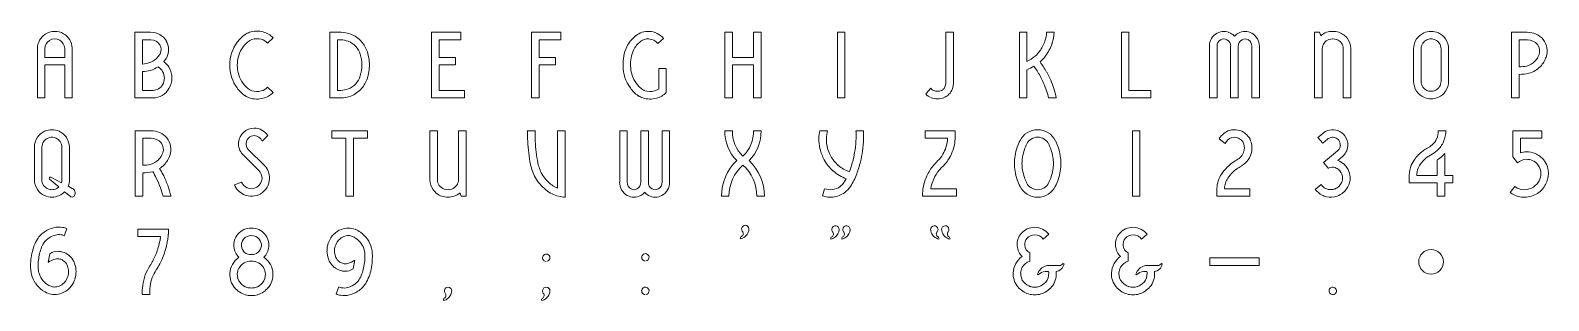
# Model space of a CAD drawing. Header units: inches. Extents: x 0.6 to 23.8, y 139.4 to 143.5.
import ezdxf

# ---------------------------------------------------------------- set-up
doc = ezdxf.new("R2010")
doc.units = ezdxf.units.IN
doc.header["$MEASUREMENT"] = 0
doc.layers.add('99', color=7, linetype='Continuous')

# ---------------------------------------------------------------- blocks, each defined once
blk = doc.blocks.new('VMA')
at = {"color": 7, "linetype": 'Continuous', "lineweight": 5}
for p, q in [((-0.265, 0), (-0.265, 0.758)), ((-0.15, 0.617), (-0.15, 0.754)), ((0.151, 0.754), (0.151, 0.617)), ((0.265, 0.758), (0.265, 0)), ((0.151, 0.617), (-0.15, 0.617)), ((-0.15, 0), (-0.15, 0.502)), ((-0.15, 0.502), (0.151, 0.502)), ((0.151, 0.502), (0.151, 0)), ((-0.265, 0), (-0.15, 0)), ((0.151, 0), (0.265, 0))]:
    blk.add_line(p, q, dxfattribs=at)
for centre, radius, start, end in [((0, 0.749), 0.266, 123.3619, 178.137), ((0, 0.749), 0.266, 59.8179, 123.3777), ((0, 0.749), 0.266, 1.8906, 59.808), ((0, 0.749), 0.15, 123.3353, 178.1697), ((0, 0.75), 0.15, 59.808, 123.4448), ((0, 0.749), 0.151, 1.8143, 59.8173)]:
    blk.add_arc(centre, radius, start, end, dxfattribs=at)
blk = doc.blocks.new('VMB')
at = {"color": 7, "linetype": 'Continuous', "lineweight": 5}
for p, q in [((-0.278, 0), (-0.278, 1)), ((-0.278, 1), (-0.037, 1)), ((-0.035, 0.885), (-0.162, 0.885)), ((-0.162, 0.885), (-0.162, 0.516)), ((-0.162, 0.401), (-0.162, 0.115)), ((0, 0), (-0.278, 0)), ((-0.162, 0.115), (-0.001, 0.115))]:
    blk.add_line(p, q, dxfattribs=at)
for centre, radius, start, end in [((-0.032, 0.725), 0.275, 31.2804, 91.102), ((-0.032, 0.726), 0.16, 31.1755, 91.1616), ((-0.019, 0.738), 0.142, 333.383, 29.4535), ((-0.019, 0.738), 0.256, 332.1159, 30.3199), ((-0.162, 0.823), 0.307, 269.8264, 320.1863), ((-0.161, 0.823), 0.422, 269.8504, 304.0219), ((-0.166, 0.828), 0.314, 320.0568, 330.7762), ((-0.024, 0.304), 0.196, 30.1924, 59.8076), ((-0.166, 0.829), 0.429, 320.0252, 330.7288), ((-0.025, 0.303), 0.313, 30.3233, 53.1137), ((-0.024, 0.303), 0.197, 328.8826, 30.4335), ((-0.025, 0.303), 0.312, 328.9397, 30.3408), ((-0.001, 0.281), 0.166, 270.256, 331.3687), ((-0.001, 0.28), 0.28, 270.2407, 330.4218)]:
    blk.add_arc(centre, radius, start, end, dxfattribs=at)
blk = doc.blocks.new('VMC')
at = {"color": 7, "linetype": 'Continuous', "lineweight": 5}
for p, q in [((0.331, 0.916), (0.248, 0.836)), ((0.248, 0.164), (0.331, 0.084))]:
    blk.add_line(p, q, dxfattribs=at)
for centre, radius, start, end in [((0.161, 0.585), 0.46, 124.1217, 145.0544), ((0.051, 0.756), 0.257, 107.7425, 125.1245), ((0.084, 0.643), 0.375, 75.1286, 107.351), ((0.108, 0.712), 0.302, 42.5424, 76.2383), ((0.254, 0.501), 0.585, 143.5122, 180.1018), ((0.247, 0.504), 0.462, 143.474, 180.5444), ((0.161, 0.585), 0.345, 123.8017, 145.7674), ((0.052, 0.754), 0.144, 108.1016, 125.1489), ((0.084, 0.641), 0.261, 75.0596, 107.2352), ((0.108, 0.712), 0.187, 41.616, 76.6133), ((0.254, 0.499), 0.585, 179.9182, 216.4875), ((0.247, 0.496), 0.462, 179.4919, 216.5021), ((0.159, 0.413), 0.458, 214.8552, 235.9194), ((0.161, 0.415), 0.345, 214.2326, 236.1983), ((0.052, 0.248), 0.261, 235.0697, 252.1956), ((0.049, 0.242), 0.139, 234.7132, 252.2749), ((0.084, 0.358), 0.26, 252.6635, 284.9633), ((0.108, 0.288), 0.187, 283.3867, 318.384), ((0.109, 0.286), 0.3, 283.6527, 317.5681), ((0.084, 0.354), 0.372, 252.5317, 284.9881)]:
    blk.add_arc(centre, radius, start, end, dxfattribs=at)
blk = doc.blocks.new('VMD')
at = {"color": 7, "linetype": 'Continuous', "lineweight": 5}
for p, q in [((-0.301, 0), (-0.301, 1)), ((-0.301, 1), (-0.132, 1)), ((-0.135, 0.885), (-0.186, 0.885)), ((-0.186, 0.885), (-0.186, 0.115)), ((-0.132, 0), (-0.301, 0)), ((-0.186, 0.115), (-0.135, 0.115))]:
    blk.add_line(p, q, dxfattribs=at)
for centre, radius, start, end in [((-0.14, 0.557), 0.443, 69.3923, 88.9292), ((-0.109, 0.618), 0.375, 39.4898, 70.6335), ((-0.141, 0.552), 0.333, 69.1303, 88.8599), ((-0.109, 0.618), 0.26, 39.4956, 70.5944), ((-0.151, 0.564), 0.328, 18.0819, 42.1168), ((-0.149, 0.565), 0.44, 18.0083, 41.521), ((-0.326, 0.505), 0.627, 359.9336, 18.1468), ((-0.347, 0.501), 0.533, 0.4385, 18.0114), ((-0.346, 0.499), 0.532, 341.9711, 0.5621), ((-0.312, 0.491), 0.612, 341.714, 1.1394), ((-0.167, 0.443), 0.345, 319.01, 341.6468), ((-0.149, 0.435), 0.44, 318.4796, 341.991), ((-0.14, 0.443), 0.328, 270.9593, 290.5947), ((-0.141, 0.443), 0.444, 271.0728, 290.6071), ((-0.112, 0.389), 0.268, 289.0467, 320.0202), ((-0.109, 0.382), 0.375, 289.3665, 320.5102)]:
    blk.add_arc(centre, radius, start, end, dxfattribs=at)
blk = doc.blocks.new('VME')
at = {"color": 7, "linetype": 'Continuous', "lineweight": 5}
for p, q in [((-0.25, 0), (-0.25, 1)), ((-0.25, 1), (0.198, 1)), ((0.198, 1), (0.198, 0.885)), ((0.198, 0.885), (-0.135, 0.885)), ((-0.135, 0.885), (-0.135, 0.617)), ((-0.135, 0.617), (0.115, 0.617)), ((0.115, 0.502), (-0.135, 0.502)), ((-0.135, 0.502), (-0.135, 0.115)), ((0.115, 0.617), (0.115, 0.502)), ((0.25, 0), (-0.25, 0)), ((-0.135, 0.115), (0.25, 0.115)), ((0.25, 0.115), (0.25, 0))]:
    blk.add_line(p, q, dxfattribs=at)
blk = doc.blocks.new('VMF')
at = {"color": 7, "linetype": 'Continuous', "lineweight": 5}
for p, q in [((-0.224, 0), (-0.224, 1)), ((-0.224, 1), (0.224, 1)), ((0.224, 1), (0.224, 0.885)), ((0.224, 0.885), (-0.109, 0.885)), ((-0.109, 0.885), (-0.109, 0.617)), ((-0.109, 0.617), (0.141, 0.617)), ((0.141, 0.502), (-0.109, 0.502)), ((-0.109, 0.502), (-0.109, 0)), ((0.141, 0.617), (0.141, 0.502)), ((-0.109, 0), (-0.224, 0))]:
    blk.add_line(p, q, dxfattribs=at)
blk = doc.blocks.new('VMG')
at = {"color": 7, "linetype": 'Continuous', "lineweight": 5}
for p, q in [((0.289, 0.906), (0.201, 0.832)), ((0.215, 0.135), (0.215, 0.45)), ((0.215, 0.45), (0.33, 0.45)), ((0.33, 0.45), (0.33, 0.084))]:
    blk.add_line(p, q, dxfattribs=at)
for centre, radius, start, end in [((0.136, 0.586), 0.452, 126.5363, 155.0259), ((0.055, 0.716), 0.299, 87.0469, 128.8031), ((0.055, 0.709), 0.306, 40.0984, 87.191), ((0.322, 0.511), 0.652, 155.9801, 181.7943), ((0.323, 0.511), 0.538, 156.015, 182.1769), ((0.138, 0.585), 0.339, 125.8444, 154.6915), ((0.055, 0.716), 0.184, 87.0088, 128.8107), ((0.055, 0.709), 0.19, 40.0377, 87.3362), ((0.232, 0.488), 0.561, 179.7222, 216.8634), ((0.232, 0.488), 0.446, 179.7243, 216.7884), ((0.155, 0.409), 0.453, 214.7375, 236.0371), ((0.162, 0.417), 0.348, 214.3654, 236.1269), ((0.051, 0.248), 0.261, 235.0702, 252.1954), ((0.049, 0.243), 0.141, 234.7567, 252.1109), ((0.083, 0.358), 0.261, 252.6815, 284.9469), ((0.105, 0.292), 0.191, 283.7067, 304.91), ((0.109, 0.286), 0.3, 283.6126, 317.5752), ((0.083, 0.354), 0.372, 252.519, 284.9996)]:
    blk.add_arc(centre, radius, start, end, dxfattribs=at)
blk = doc.blocks.new('VMH')
at = {"color": 7, "linetype": 'Continuous', "lineweight": 5}
for p, q in [((-0.276, 0), (-0.276, 1)), ((-0.276, 1), (-0.161, 1)), ((-0.161, 1), (-0.161, 0.617)), ((0.161, 0.617), (0.161, 1)), ((0.161, 1), (0.276, 1)), ((0.276, 1), (0.276, 0)), ((-0.161, 0.617), (0.161, 0.617)), ((0.161, 0.502), (-0.161, 0.502)), ((-0.161, 0.502), (-0.161, 0)), ((0.161, 0), (0.161, 0.502)), ((-0.161, 0), (-0.276, 0)), ((0.276, 0), (0.161, 0))]:
    blk.add_line(p, q, dxfattribs=at)
blk = doc.blocks.new('VMI')
at = {"color": 7, "linetype": 'Continuous', "lineweight": 5}
for p, q in [((-0.057, 0), (-0.057, 1)), ((-0.057, 1), (0.057, 1)), ((0.057, 1), (0.057, 0)), ((0.057, 0), (-0.057, 0))]:
    blk.add_line(p, q, dxfattribs=at)
blk = doc.blocks.new('VMJ')
at = {"color": 7, "linetype": 'Continuous', "lineweight": 5}
for p, q in [((0.096, 0.218), (0.096, 1)), ((0.096, 1), (0.211, 1)), ((0.211, 1), (0.211, 0.214)), ((-0.211, 0.061), (-0.131, 0.147))]:
    blk.add_line(p, q, dxfattribs=at)
for centre, radius, start, end in [((-0.06, 0.187), 0.196, 219.8079, 249.2358), ((-0.061, 0.186), 0.0805, 209.0698, 249.2804), ((-0.031, 0.264), 0.279, 249.1972, 290.8028), ((-0.031, 0.264), 0.164, 249.0771, 290.3263), ((-0.008, 0.194), 0.0906, 291.9663, 310.3666), ((-0.03, 0.222), 0.126, 310.0424, 358.2198), ((-0.006, 0.191), 0.201, 291.5826, 310.5224), ((-0.031, 0.222), 0.242, 310.1654, 358.0099)]:
    blk.add_arc(centre, radius, start, end, dxfattribs=at)
blk = doc.blocks.new('VMK')
at = {"color": 7, "linetype": 'Continuous', "lineweight": 5}
for p, q in [((-0.282, 0), (-0.282, 1)), ((-0.282, 1), (-0.166, 1)), ((-0.166, 1), (-0.166, 0.555)), ((0.134, 1), (0.25, 1)), ((-0.166, 0.43), (-0.166, 0)), ((-0.166, 0), (-0.282, 0)), ((0.282, 0), (0.164, 0))]:
    blk.add_line(p, q, dxfattribs=at)
for centre, radius, start, end in [((-0.401, 1.035), 0.536, 341.4001, 356.3026), ((-0.393, 1.033), 0.643, 341.3042, 357.0576), ((-0.402, 1.036), 0.539, 312.1265, 322.9159), ((-0.406, 1.037), 0.542, 323.0858, 341.3721), ((-0.407, 1.038), 0.658, 323.0893, 341.325), ((-0.416, 1.077), 0.578, 295.5583, 310.4189), ((-0.409, 1.064), 0.679, 290.9497, 300.9697), ((-1.148, -0.324), 1.354, 29.2235, 36.5388), ((-0.402, 1.035), 0.653, 311.8352, 322.9664), ((-1.148, -0.324), 1.469, 29.2265, 36.4779), ((-1.106, -0.296), 1.303, 17.9556, 29.0508), ((-1.099, -0.293), 1.412, 17.9215, 29.084), ((-1.085, -0.289), 1.282, 13.041, 17.945), ((-1.09, -0.291), 1.402, 11.973, 17.945)]:
    blk.add_arc(centre, radius, start, end, dxfattribs=at)
blk = doc.blocks.new('VML')
at = {"color": 7, "linetype": 'Continuous', "lineweight": 5}
for p, q in [((-0.224, 0), (-0.224, 1)), ((-0.224, 1), (-0.109, 1)), ((-0.109, 1), (-0.109, 0.115)), ((0.224, 0), (-0.224, 0)), ((-0.109, 0.115), (0.224, 0.115)), ((0.224, 0.115), (0.224, 0))]:
    blk.add_line(p, q, dxfattribs=at)
blk = doc.blocks.new('VMM')
at = {"color": 7, "linetype": 'Continuous', "lineweight": 5}
for p, q in [((-0.381, 0), (-0.381, 0.787)), ((-0.266, 0), (-0.266, 0.787)), ((-0.058, 0.787), (-0.058, 0)), ((0.057, 0.787), (0.057, 0)), ((0.265, 0), (0.265, 0.787)), ((0.38, 0.787), (0.38, 0)), ((-0.381, 0), (-0.266, 0)), ((-0.058, 0), (0.057, 0)), ((0.265, 0), (0.38, 0))]:
    blk.add_line(p, q, dxfattribs=at)
for centre, radius, start, end in [((-0.157, 0.791), 0.224, 118.5226, 181.0815), ((-0.161, 0.81), 0.205, 60.1014, 119.8986), ((-0.164, 0.794), 0.221, 41.9031, 61.5614), ((0.166, 0.791), 0.223, 118.4957, 137.9462), ((0.162, 0.81), 0.205, 60.1014, 119.8986), ((0.157, 0.791), 0.223, 358.8628, 61.4906), ((-0.157, 0.791), 0.109, 117.2285, 182.188), ((-0.162, 0.81), 0.0904, 60.1349, 119.8651), ((-0.166, 0.791), 0.109, 357.812, 62.7715), ((0.167, 0.791), 0.109, 117.2557, 182.0765), ((0.162, 0.81), 0.0904, 60.1347, 119.8653), ((0.157, 0.791), 0.109, 357.7007, 62.7981)]:
    blk.add_arc(centre, radius, start, end, dxfattribs=at)
blk = doc.blocks.new('VMN')
at = {"color": 7, "linetype": 'Continuous', "lineweight": 5}
for p, q in [((-0.276, 0), (-0.276, 1)), ((-0.276, 1), (-0.203, 1)), ((-0.203, 1), (-0.183, 0.949)), ((-0.161, 0), (-0.161, 0.752)), ((0.161, 0.752), (0.161, 0)), ((0.276, 0.752), (0.276, 0)), ((-0.276, 0), (-0.161, 0)), ((0.161, 0), (0.276, 0))]:
    blk.add_line(p, q, dxfattribs=at)
for centre, radius, start, end in [((-0.006, 0.744), 0.271, 109.0689, 130.9062), ((0, 0.708), 0.307, 72.0089, 107.9911), ((0.009, 0.747), 0.267, 35.7732, 71.1231), ((-0.005, 0.744), 0.156, 110.161, 176.9656), ((0, 0.708), 0.192, 71.9828, 108.0172), ((0.009, 0.747), 0.152, 35.7346, 70.4008), ((0.009, 0.747), 0.152, 2.0124, 35.9196), ((0.007, 0.747), 0.269, 1.2332, 35.7271)]:
    blk.add_arc(centre, radius, start, end, dxfattribs=at)
blk = doc.blocks.new('VMO')
at = {"color": 7, "linetype": 'Continuous', "lineweight": 5}
for p, q in [((-0.267, 0.253), (-0.267, 0.747)), ((-0.152, 0.747), (-0.152, 0.253)), ((0.153, 0.253), (0.153, 0.747)), ((0.268, 0.747), (0.268, 0.253))]:
    blk.add_line(p, q, dxfattribs=at)
for centre, radius, start, end in [((0.001, 0.747), 0.268, 114.6496, 145.4965), ((0, 0.747), 0.268, 89.9605, 114.5524), ((0, 0.747), 0.268, 65.4478, 89.9967), ((-0.001, 0.746), 0.269, 34.589, 65.3165), ((-0.001, 0.748), 0.266, 145.3994, 180.2102), ((-0.001, 0.748), 0.152, 145.3304, 180.1582), ((0, 0.748), 0.152, 114.5143, 145.6018), ((0, 0.748), 0.152, 89.9162, 114.6443), ((0, 0.746), 0.154, 65.6103, 89.9273), ((0, 0.747), 0.153, 34.4333, 65.4159), ((0, 0.748), 0.153, 359.9101, 34.3967), ((0, 0.748), 0.267, 359.8195, 34.5021), ((-0.001, 0.252), 0.266, 179.79, 214.6006), ((0, 0.252), 0.152, 179.8946, 214.5716), ((0, 0.252), 0.152, 325.5019, 0.1069), ((0, 0.252), 0.267, 325.4979, 0.1803), ((0.001, 0.253), 0.268, 214.5027, 245.3507), ((0, 0.251), 0.151, 214.2523, 245.5056), ((0, 0.253), 0.268, 245.4481, 270.0381), ((-0.001, 0.249), 0.149, 245.2729, 270.3427), ((0.001, 0.249), 0.149, 269.7315, 294.7277), ((0, 0.253), 0.268, 270.0048, 294.5517), ((0, 0.253), 0.153, 294.6078, 325.4189), ((-0.001, 0.254), 0.269, 294.6833, 325.4118)]:
    blk.add_arc(centre, radius, start, end, dxfattribs=at)
blk = doc.blocks.new('VMP')
at = {"color": 7, "linetype": 'Continuous', "lineweight": 5}
for p, q in [((-0.272, 0), (-0.272, 1)), ((-0.272, 1), (-0.032, 1)), ((-0.157, 0.472), (-0.157, 0.885)), ((-0.157, 0.885), (-0.03, 0.885)), ((-0.157, 0), (-0.157, 0.357)), ((-0.272, 0), (-0.157, 0))]:
    blk.add_line(p, q, dxfattribs=at)
for centre, radius, start, end in [((-0.026, 0.689), 0.311, 40.1127, 91.1552), ((-0.026, 0.689), 0.196, 40.1463, 91.1515), ((-0.009, 0.715), 0.166, 340.8513, 37.0367), ((-0.008, 0.715), 0.28, 340.7365, 38.3972), ((-0.166, 1.127), 0.654, 270.7413, 281.375), ((-0.111, 0.746), 0.271, 285.8162, 316.5218), ((-0.111, 0.746), 0.386, 285.7881, 316.4378), ((-0.115, 0.752), 0.278, 316.2165, 340.8464), ((-0.116, 0.753), 0.394, 316.2511, 340.7891), ((-0.165, 1.102), 0.744, 270.5728, 282.3557)]:
    blk.add_arc(centre, radius, start, end, dxfattribs=at)
blk = doc.blocks.new('VMQ')
at = {"color": 7, "linetype": 'Continuous', "lineweight": 5}
for p, q in [((-0.311, 0.253), (-0.311, 0.747)), ((-0.196, 0.747), (-0.196, 0.253)), ((0.108, 0.253), (0.108, 0.747)), ((0.223, 0.747), (0.223, 0.253)), ((0.061, 0.142), (-0.079, 0.259)), ((-0.051, 0.288), (0.101, 0.206)), ((0.233, -0.001), (0.15, 0.068)), ((0.204, 0.152), (0.267, 0.119))]:
    blk.add_line(p, q, dxfattribs=at)
for centre, radius, start, end in [((-0.044, 0.747), 0.268, 114.6502, 145.4956), ((-0.044, 0.747), 0.268, 89.9818, 114.5524), ((-0.044, 0.747), 0.268, 65.4478, 90.0181), ((-0.045, 0.746), 0.269, 34.5894, 65.3167), ((-0.045, 0.748), 0.266, 145.3994, 180.2102), ((-0.046, 0.748), 0.15, 145.2678, 180.3423), ((-0.043, 0.747), 0.154, 114.8128, 145.3938), ((-0.044, 0.747), 0.153, 90.0274, 114.4958), ((-0.044, 0.747), 0.153, 65.536, 90), ((-0.045, 0.747), 0.153, 34.5818, 65.3743), ((-0.044, 0.748), 0.152, 359.8935, 34.4976), ((-0.044, 0.748), 0.267, 359.8208, 34.5008), ((-0.045, 0.252), 0.266, 179.79, 214.6006), ((-0.046, 0.252), 0.151, 179.7098, 214.6352), ((-0.064, 0.272), 0.02, 158.5476, 220.4731), ((-0.064, 0.271), 0.0206, 118.8912, 157.63), ((-0.064, 0.269), 0.0228, 57.2188, 115.5592), ((-0.046, 0.253), 0.155, 342.5769, 359.9511), ((-0.043, 0.252), 0.267, 338.0156, 0.216), ((-0.044, 0.253), 0.268, 214.5036, 245.35), ((-0.044, 0.253), 0.153, 214.5431, 245.3574), ((-0.044, 0.253), 0.268, 245.4481, 270.0168), ((-0.045, 0.25), 0.15, 245.3466, 270.2688), ((-0.043, 0.249), 0.149, 269.688, 294.8317), ((-0.044, 0.253), 0.268, 269.9833, 294.5517), ((-0.045, 0.255), 0.155, 294.8016, 313.4639), ((-0.045, 0.254), 0.269, 294.6752, 316.3741), ((0.262, 0.029), 0.0421, 271.937, 335.6595), ((0.237, 0.05), 0.0753, 22.0172, 66.2688), ((0.24, 0.051), 0.0718, 326.9519, 350.8087), ((0.241, 0.051), 0.0711, 350.6907, 22.762), ((0.263, 0.031), 0.0442, 226.3843, 270.523)]:
    blk.add_arc(centre, radius, start, end, dxfattribs=at)
blk = doc.blocks.new('VMR')
at = {"color": 7, "linetype": 'Continuous', "lineweight": 5}
for p, q in [((-0.273, 0), (-0.273, 1)), ((-0.273, 1), (-0.033, 1)), ((-0.031, 0.885), (-0.158, 0.885)), ((-0.158, 0.885), (-0.158, 0.472)), ((-0.158, 0), (-0.158, 0.357)), ((-0.273, 0), (-0.158, 0)), ((0.155, 0), (0.273, 0))]:
    blk.add_line(p, q, dxfattribs=at)
for centre, radius, start, end in [((-0.027, 0.689), 0.311, 40.1122, 91.1557), ((-0.027, 0.689), 0.196, 40.1463, 91.1517), ((-0.009, 0.715), 0.166, 340.7434, 37.0725), ((-0.009, 0.715), 0.28, 340.7357, 38.398), ((-0.167, 1.124), 0.652, 270.732, 281.3944), ((-0.111, 0.745), 0.27, 285.734, 316.6038), ((-0.116, 0.752), 0.278, 316.2167, 340.8458), ((-0.109, 0.742), 0.381, 303.0969, 316.5486), ((-0.116, 0.753), 0.394, 316.2509, 340.7895), ((-0.166, 1.101), 0.744, 270.5723, 282.4291), ((-1.319, -0.425), 1.538, 27.1552, 31.3499), ((-1.208, -0.36), 1.409, 20.2301, 26.8592), ((-1.291, -0.409), 1.62, 27.0788, 30.8957), ((-1.232, -0.371), 1.551, 20.2974, 26.8085), ((-1.233, -0.368), 1.435, 14.8752, 20.2022), ((-1.237, -0.369), 1.555, 13.7329, 20.1689)]:
    blk.add_arc(centre, radius, start, end, dxfattribs=at)
blk = doc.blocks.new('VMS')
at = {"color": 7, "linetype": 'Continuous', "lineweight": 5}
for p, q in [((-0.048, 0.714), (0.194, 0.475)), ((0.249, 0.925), (0.162, 0.842)), ((0.113, 0.393), (-0.132, 0.636)), ((-0.257, 0.173), (-0.15, 0.216))]:
    blk.add_line(p, q, dxfattribs=at)
for centre, radius, start, end in [((0.044, 0.799), 0.24, 90.0132, 174.5674), ((0.044, 0.799), 0.24, 31.6433, 89.9952), ((0.045, 0.799), 0.241, 174.6216, 222.5441), ((0.045, 0.799), 0.125, 174.5947, 222.6664), ((0.044, 0.799), 0.125, 90.0756, 174.5309), ((0.044, 0.799), 0.125, 20.3571, 90.0394), ((0, 0.277), 0.277, 358.1685, 45.6347), ((0, 0.277), 0.162, 300.6579, 358.1091), ((-0.001, 0.277), 0.163, 358.2358, 45.5943), ((0, 0.277), 0.277, 300.6681, 358.1342), ((0, 0.277), 0.277, 201.9996, 246.3734), ((0, 0.277), 0.162, 202.0446, 246.3618), ((0, 0.278), 0.278, 246.4103, 300.6153), ((0, 0.278), 0.163, 246.4178, 300.5466)]:
    blk.add_arc(centre, radius, start, end, dxfattribs=at)
blk = doc.blocks.new('VMT')
at = {"color": 7, "linetype": 'Continuous', "lineweight": 5}
for p, q in [((-0.271, 0.885), (-0.271, 1)), ((-0.271, 1), (0.271, 1)), ((0.271, 1), (0.271, 0.885)), ((-0.057, 0.885), (-0.271, 0.885)), ((-0.057, 0), (-0.057, 0.885)), ((0.271, 0.885), (0.058, 0.885)), ((0.058, 0.885), (0.058, 0)), ((0.058, 0), (-0.057, 0))]:
    blk.add_line(p, q, dxfattribs=at)
blk = doc.blocks.new('VMU')
at = {"color": 7, "linetype": 'Continuous', "lineweight": 5}
for p, q in [((-0.276, 0.248), (-0.276, 1)), ((-0.276, 1), (-0.161, 1)), ((-0.161, 0.248), (-0.161, 1)), ((0.161, 1), (0.161, 0.248)), ((0.161, 1), (0.276, 1)), ((0.276, 1), (0.276, 0)), ((0.203, 0), (0.183, 0.051)), ((0.276, 0), (0.203, 0))]:
    blk.add_line(p, q, dxfattribs=at)
for centre, radius, start, end in [((-0.009, 0.253), 0.267, 181.0766, 215.8625), ((-0.008, 0.253), 0.154, 182.101, 215.668), ((0.005, 0.256), 0.156, 290.0957, 357.017), ((-0.009, 0.252), 0.266, 215.7497, 251.1606), ((-0.008, 0.254), 0.154, 215.8839, 250.2505), ((-0.001, 0.29), 0.305, 251.8885, 288.1115), ((0, 0.294), 0.194, 252.1753, 287.8247), ((0.009, 0.252), 0.266, 288.8076, 311.0697)]:
    blk.add_arc(centre, radius, start, end, dxfattribs=at)
blk = doc.blocks.new('VMV')
at = {"color": 7, "linetype": 'Continuous', "lineweight": 5}
for p, q in [((-0.287, 1), (-0.171, 1)), ((0.171, 0.124), (0.171, 1)), ((0.171, 1), (0.286, 1)), ((0.286, -0.015), (0.286, 1))]:
    blk.add_line(p, q, dxfattribs=at)
for centre, radius, start, end in [((2.023, 0.948), 2.31, 178.7048, 182.7658), ((1.986, 0.947), 2.158, 178.5871, 182.7888), ((2.049, 0.948), 2.336, 182.7355, 191.4462), ((2.056, 0.948), 2.228, 182.7405, 191.4251), ((0.389, 0.604), 0.641, 190.7437, 210.1384), ((0.389, 0.604), 0.526, 190.6091, 210.1572), ((0.408, 0.613), 0.662, 210.0005, 231.3291), ((0.405, 0.611), 0.544, 209.9128, 231.4063), ((0.303, 0.469), 0.484, 230.4405, 243.6633), ((0.303, 0.47), 0.37, 230.1839, 243.6809), ((0.304, 0.471), 0.486, 243.5949, 267.9111), ((0.302, 0.466), 0.365, 243.5004, 249.0344)]:
    blk.add_arc(centre, radius, start, end, dxfattribs=at)
blk = doc.blocks.new('VMW')
at = {"color": 7, "linetype": 'Continuous', "lineweight": 5}
for p, q in [((-0.38, 1), (-0.38, 0.213)), ((-0.38, 1), (-0.265, 1)), ((-0.265, 1), (-0.265, 0.213)), ((-0.057, 0.213), (-0.057, 1)), ((-0.057, 1), (0.058, 1)), ((0.058, 0.213), (0.058, 1)), ((0.266, 1), (0.266, 0.213)), ((0.266, 1), (0.381, 1)), ((0.381, 0.213), (0.381, 1))]:
    blk.add_line(p, q, dxfattribs=at)
for centre, radius, start, end in [((-0.158, 0.208), 0.223, 178.7969, 241.556), ((-0.157, 0.209), 0.109, 177.6853, 242.898), ((-0.162, 0.19), 0.205, 240.1024, 299.8976), ((-0.161, 0.19), 0.0904, 240.137, 299.863), ((-0.166, 0.209), 0.109, 297.1024, 2.3141), ((-0.167, 0.211), 0.226, 298.5502, 317.7732), ((0.166, 0.209), 0.223, 222.077, 241.5056), ((0.166, 0.209), 0.109, 177.6854, 242.8983), ((0.162, 0.19), 0.205, 240.1164, 299.8836), ((0.162, 0.19), 0.0904, 240.1369, 299.8631), ((0.157, 0.209), 0.109, 297.1024, 2.3141), ((0.158, 0.208), 0.223, 298.4439, 1.203)]:
    blk.add_arc(centre, radius, start, end, dxfattribs=at)
blk = doc.blocks.new('VMX')
at = {"color": 7, "linetype": 'Continuous', "lineweight": 5}
for p, q in [((-0.276, 1), (-0.161, 1)), ((0.161, 1), (0.276, 1)), ((-0.328, 0), (-0.213, 0)), ((0.213, 0), (0.328, 0))]:
    blk.add_line(p, q, dxfattribs=at)
for centre, radius, start, end in [((0.34, 0.98), 0.616, 178.1719, 225.1057), ((0.34, 0.981), 0.501, 177.7708, 227.2966), ((-0.339, 0.98), 0.5, 312.6551, 2.2773), ((-0.339, 0.98), 0.616, 314.8641, 1.8366), ((0.43, -0.003), 0.758, 133.828, 179.8003), ((0.43, -0.003), 0.643, 131.9586, 179.7636), ((-0.43, -0.003), 0.643, 0.2363, 48.0417), ((-0.43, -0.003), 0.758, 0.1996, 46.1722)]:
    blk.add_arc(centre, radius, start, end, dxfattribs=at)
blk = doc.blocks.new('VMY')
at = {"color": 7, "linetype": 'Continuous', "lineweight": 5}
for p, q in [((-0.327, 1), (-0.209, 1)), ((0.225, 1), (0.34, 1)), ((-0.284, 0.004), (-0.253, 0.115))]:
    blk.add_line(p, q, dxfattribs=at)
for centre, radius, start, end in [((0.281, 0.871), 0.622, 168.02, 178.744), ((0.294, 0.869), 0.52, 165.4133, 178.598), ((-1.403, 0.926), 1.63, 358.4812, 2.5958), ((-1.3, 0.926), 1.642, 358.3789, 2.5748), ((0.295, 0.867), 0.636, 178.4532, 193.2873), ((0.296, 0.866), 0.636, 193.1361, 209.3787), ((0.289, 0.867), 0.515, 178.3421, 193.4003), ((0.291, 0.864), 0.517, 193.0333, 209.4595), ((-1.376, 0.935), 1.603, 346.2282, 351.8774), ((-0.76, 0.878), 0.986, 350.0587, 0.2682), ((-0.773, 0.879), 1.114, 350.1282, 0.0277), ((0.303, 0.869), 0.645, 209.3388, 228.746), ((0.301, 0.867), 0.526, 209.2563, 228.7948), ((0.302, 0.87), 0.529, 228.8572, 250.4255), ((-1.398, 0.943), 1.626, 339.4167, 346.1297), ((-1.353, 0.93), 1.695, 339.6823, 346.2081), ((-1.307, 0.92), 1.648, 346.1318, 351.8991), ((0.302, 0.87), 0.644, 228.8317, 249.4877), ((-0.592, 0.639), 0.765, 326.2255, 330.862), ((-0.602, 0.644), 0.892, 326.3478, 340.1391), ((-0.166, 0.362), 0.377, 251.7043, 275.5165), ((-0.166, 0.361), 0.261, 250.5805, 275.8075), ((-0.16, 0.342), 0.242, 274.9545, 306.6851), ((-0.16, 0.342), 0.356, 274.9431, 306.7529), ((-0.16, 0.341), 0.241, 306.7875, 327.9691), ((-0.161, 0.342), 0.357, 306.7944, 327.3963)]:
    blk.add_arc(centre, radius, start, end, dxfattribs=at)
blk = doc.blocks.new('VMZ')
at = {"color": 7, "linetype": 'Continuous', "lineweight": 5}
for p, q in [((-0.219, 0.885), (-0.219, 1)), ((-0.219, 1), (0.239, 1)), ((0.239, 1), (0.239, 0.928)), ((0.124, 0.885), (-0.219, 0.885)), ((-0.26, 0), (-0.26, 0.046)), ((0.26, 0), (-0.26, 0)), ((-0.135, 0.115), (0.26, 0.115)), ((0.26, 0.115), (0.26, 0))]:
    blk.add_line(p, q, dxfattribs=at)
for centre, radius, start, end in [((-0.39, 0.907), 0.629, 341.6069, 1.8983), ((-0.399, 0.91), 0.524, 329.2224, 341.6633), ((-0.388, 0.907), 0.512, 341.577, 357.5693), ((-0.406, 0.913), 0.646, 329.2932, 341.58), ((0.495, -0.008), 0.758, 141.0314, 155.0175), ((0.494, -0.011), 0.759, 133.6696, 140.8507), ((-0.404, 0.912), 0.529, 315.0188, 329.2083), ((-0.4, 0.91), 0.64, 314.6982, 329.2415), ((0.498, -0.007), 0.76, 155.1949, 176.0557), ((0.486, -0.002), 0.631, 155.1411, 169.3363), ((0.491, -0.005), 0.638, 140.9974, 155.0619), ((0.487, -0.003), 0.633, 133.6345, 140.9059)]:
    blk.add_arc(centre, radius, start, end, dxfattribs=at)
blk = doc.blocks.new('VM0')
at = {"color": 7, "linetype": 'Continuous', "lineweight": 5}
for centre, radius, start, end in [((0.004, 0.708), 0.311, 122.8176, 152.5233), ((-0.004, 0.714), 0.301, 89.6676, 122.1208), ((0, 0.714), 0.301, 57.8421, 90.3507), ((-0.009, 0.708), 0.311, 27.4776, 57.1821), ((0.453, 0.489), 0.81, 161.2794, 170.9726), ((0.431, 0.498), 0.786, 153.3147, 161.3902), ((0.47, 0.485), 0.712, 161.3902, 170.867), ((0.441, 0.493), 0.682, 153.4846, 161.2865), ((0.005, 0.708), 0.196, 123.2511, 152.5513), ((-0.004, 0.716), 0.184, 89.2826, 122.2461), ((0, 0.716), 0.184, 57.6947, 90.7467), ((-0.008, 0.708), 0.195, 27.4234, 56.8599), ((-0.445, 0.493), 0.682, 18.713, 26.5171), ((-0.475, 0.485), 0.712, 9.1352, 18.6067), ((-0.435, 0.498), 0.786, 18.6098, 26.6853), ((-0.457, 0.489), 0.81, 9.0274, 18.7206), ((0.3, 0.503), 0.656, 170.0327, 180.2287), ((0.3, 0.497), 0.656, 179.7714, 189.9673), ((0.295, 0.503), 0.537, 169.7834, 180.3123), ((0.297, 0.497), 0.539, 179.6983, 190.1961), ((-0.324, 0.501), 0.561, 359.9194, 9.9848), ((-0.326, 0.499), 0.564, 350.0354, 0.0702), ((-0.291, 0.503), 0.644, 359.7215, 10.116), ((-0.291, 0.497), 0.644, 349.884, 0.2784), ((0.453, 0.511), 0.81, 189.0276, 198.7204), ((0.43, 0.502), 0.785, 198.6093, 206.6859), ((0.472, 0.516), 0.714, 189.1645, 198.6016), ((0.441, 0.507), 0.682, 198.7135, 206.5154), ((-0.445, 0.507), 0.682, 333.4829, 341.287), ((-0.477, 0.516), 0.715, 341.4015, 350.8333), ((-0.435, 0.502), 0.785, 333.3141, 341.3907), ((-0.457, 0.511), 0.81, 341.2796, 350.9724), ((0.004, 0.292), 0.311, 207.4758, 237.1833), ((0.005, 0.292), 0.196, 207.4487, 236.7489), ((-0.005, 0.284), 0.299, 237.751, 270.4612), ((-0.004, 0.284), 0.184, 237.7554, 270.7149), ((0, 0.284), 0.184, 269.2559, 302.3038), ((0, 0.283), 0.298, 269.5205, 302.2862), ((-0.008, 0.292), 0.195, 303.1401, 332.5766), ((-0.009, 0.292), 0.311, 302.817, 332.5233)]:
    blk.add_arc(centre, radius, start, end, dxfattribs=at)
blk = doc.blocks.new('VM1')
at = {"color": 7, "linetype": 'Continuous', "lineweight": 5}
for p, q in [((-0.057, 0), (-0.057, 1)), ((-0.057, 1), (0.057, 1)), ((0.057, 1), (0.057, 0)), ((0.057, 0), (-0.057, 0))]:
    blk.add_line(p, q, dxfattribs=at)
blk = doc.blocks.new('VM2')
at = {"color": 7, "linetype": 'Continuous', "lineweight": 5}
for p, q in [((-0.141, 0.804), (-0.232, 0.878)), ((-0.267, 0), (-0.267, 0.118)), ((-0.267, 0), (0.237, 0)), ((0.237, 0.115), (-0.152, 0.115)), ((0.237, 0), (0.237, 0.115))]:
    blk.add_line(p, q, dxfattribs=at)
for centre, radius, start, end in [((0.01, 0.738), 0.279, 107.5898, 149.7657), ((0.001, 0.749), 0.266, 51.6292, 106.467), ((-0.002, 0.747), 0.269, 26.827, 51.5203), ((0.01, 0.737), 0.165, 108.4738, 156.1088), ((0.001, 0.75), 0.15, 51.617, 106.5086), ((-0.064, 0.746), 0.217, 302.9846, 349.7452), ((-0.006, 0.743), 0.16, 29.1705, 51.3014), ((-0.052, 0.736), 0.204, 351.7371, 24.4809), ((-0.052, 0.736), 0.319, 351.0296, 24.5063), ((0.369, -0.041), 0.681, 117.5378, 134.7036), ((-0.062, 0.745), 0.33, 300.8781, 349.8507), ((0.146, 0.108), 0.413, 162.2199, 178.68), ((0.147, 0.107), 0.414, 145.8957, 162.1146), ((0.366, -0.037), 0.676, 134.7667, 146.2311), ((0.145, 0.108), 0.297, 145.8496, 162.1764), ((0.371, -0.041), 0.568, 134.8529, 146.2394), ((0.368, -0.04), 0.565, 117.5135, 134.7208), ((0.148, 0.108), 0.3, 162.2366, 178.5743)]:
    blk.add_arc(centre, radius, start, end, dxfattribs=at)
blk = doc.blocks.new('VM3')
at = {"color": 7, "linetype": 'Continuous', "lineweight": 5}
for p, q in [((-0.158, 0.954), (-0.226, 0.897)), ((-0.152, 0.809), (-0.226, 0.897)), ((-0.081, 0.869), (-0.152, 0.809)), ((-0.141, 0.513), (0.074, 0.694)), ((-0.067, 0.425), (-0.141, 0.513)), ((0.076, 0.545), (0.148, 0.606)), ((-0.266, 0.104), (-0.178, 0.178))]:
    blk.add_line(p, q, dxfattribs=at)
for centre, radius, start, end in [((-0.001, 0.782), 0.233, 102.5607, 132.5636), ((-0.001, 0.785), 0.23, 69.3147, 102.6005), ((-0.002, 0.783), 0.232, 36.8945, 69.3651), ((-0.002, 0.784), 0.116, 102.1824, 132.9492), ((-0.001, 0.786), 0.114, 69.059, 102.7825), ((-0.001, 0.783), 0.116, 36.953, 69.5887), ((-0.002, 0.784), 0.118, 310.0694, 330.8395), ((-0.002, 0.783), 0.117, 356.7729, 36.7901), ((-0.003, 0.784), 0.119, 331.2663, 356.7221), ((-0.002, 0.783), 0.233, 356.9019, 36.7186), ((-0.002, 0.783), 0.232, 331.0948, 356.8321), ((-0.021, 0.274), 0.288, 47.8178, 70.4977), ((-0.002, 0.784), 0.232, 310.0737, 330.9931), ((-0.017, 0.278), 0.283, 20.9429, 47.6997), ((-0.001, 0.307), 0.136, 73.5162, 119.0561), ((-0.021, 0.273), 0.174, 47.8278, 70.3307), ((-0.02, 0.276), 0.17, 21.1839, 47.5058), ((-0.032, 0.29), 0.186, 330.1723, 341.8412), ((-0.02, 0.277), 0.171, 357.9542, 21.054), ((-0.015, 0.277), 0.166, 344.3719, 357.7278), ((-0.017, 0.277), 0.283, 357.7155, 21.1429), ((-0.023, 0.278), 0.289, 341.7443, 357.6341), ((-0.023, 0.287), 0.304, 216.8717, 242.8629), ((-0.019, 0.291), 0.195, 215.4848, 242.605), ((-0.021, 0.292), 0.309, 243.0755, 255.6732), ((-0.02, 0.295), 0.197, 243.3282, 255.5911), ((-0.033, 0.282), 0.297, 257.3795, 289.8035), ((-0.033, 0.283), 0.183, 258.4975, 289.7734), ((-0.033, 0.282), 0.183, 289.9535, 310.2648), ((-0.033, 0.281), 0.296, 289.8526, 310.26), ((-0.048, 0.297), 0.204, 310.7639, 330.7255), ((-0.033, 0.282), 0.297, 310.2381, 331.8974), ((-0.041, 0.303), 0.314, 329.2055, 338.3775)]:
    blk.add_arc(centre, radius, start, end, dxfattribs=at)
blk = doc.blocks.new('VM4')
at = {"color": 7, "linetype": 'Continuous', "lineweight": 5}
for p, q in [((0.226, 1), (0.111, 1)), ((0.093, 0.554), (0.093, 0.318)), ((0.208, 0.318), (0.208, 0.65)), ((-0.333, 0.203), (-0.333, 0.322)), ((0.093, 0.318), (-0.217, 0.318)), ((0.333, 0.318), (0.208, 0.318)), ((0.333, 0.203), (0.333, 0.318)), ((0.093, 0.203), (-0.333, 0.203)), ((0.093, 0), (0.093, 0.203)), ((0.093, 0), (0.208, 0)), ((0.208, 0), (0.208, 0.203)), ((0.208, 0.203), (0.333, 0.203))]:
    blk.add_line(p, q, dxfattribs=at)
for centre, radius, start, end in [((-0.181, 0.998), 0.292, 336.0479, 0.4385), ((-0.179, 0.998), 0.405, 335.9719, 0.3437), ((0.218, 0.228), 0.575, 118.6463, 135.0229), ((-0.179, 0.995), 0.289, 294.8386, 312.3992), ((-0.177, 0.991), 0.399, 294.7716, 312.5305), ((-0.183, 0.999), 0.294, 312.3441, 335.9716), ((-0.181, 0.998), 0.408, 312.3131, 336.0146), ((0.045, 0.323), 0.378, 156.6352, 180.1766), ((0.21, 0.236), 0.564, 143.4141, 155.1197), ((0.22, 0.228), 0.577, 135.1797, 143.423), ((0.207, 0.237), 0.446, 143.3695, 154.7471), ((0.206, 0.24), 0.443, 134.9661, 143.5691), ((0.229, 0.215), 0.477, 120.0317, 134.8625), ((-0.178, 0.993), 0.516, 301.6482, 312.4219), ((-0.187, 1.004), 0.531, 312.3444, 318.1123), ((0.033, 0.327), 0.251, 156.3449, 182.0242)]:
    blk.add_arc(centre, radius, start, end, dxfattribs=at)
blk = doc.blocks.new('VM5')
at = {"color": 7, "linetype": 'Continuous', "lineweight": 5}
for p, q in [((-0.25, 0.601), (-0.25, 1)), ((-0.25, 1), (0.188, 1)), ((0.188, 1), (0.188, 0.885)), ((0.188, 0.885), (-0.135, 0.885)), ((-0.135, 0.885), (-0.135, 0.663)), ((-0.183, 0.507), (-0.25, 0.601)), ((-0.291, 0.055), (-0.224, 0.149))]:
    blk.add_line(p, q, dxfattribs=at)
for centre, radius, start, end in [((-0.038, 0.347), 0.216, 91.5191, 132.1541), ((-0.038, 0.346), 0.332, 91.5316, 106.9481), ((-0.039, 0.348), 0.33, 67.0965, 91.4006), ((-0.039, 0.347), 0.216, 67.1512, 91.2504), ((-0.039, 0.347), 0.216, 38.4567, 67.0734), ((-0.039, 0.348), 0.33, 38.3499, 67.127), ((-0.038, 0.348), 0.214, 357.3478, 38.264), ((-0.039, 0.348), 0.33, 357.4131, 38.2601), ((-0.074, 0.35), 0.249, 318.9493, 346.2676), ((-0.042, 0.349), 0.218, 344.4714, 357.2266), ((-0.075, 0.35), 0.365, 318.9404, 345.7133), ((-0.041, 0.349), 0.332, 344.5165, 357.3453), ((-0.075, 0.351), 0.366, 233.8212, 254.8503), ((-0.074, 0.352), 0.252, 233.5617, 254.7462), ((-0.075, 0.351), 0.366, 254.9601, 287.0222), ((-0.075, 0.351), 0.251, 254.959, 287.0236), ((-0.075, 0.35), 0.25, 287.0303, 319.0107), ((-0.075, 0.35), 0.365, 287.0664, 318.9836)]:
    blk.add_arc(centre, radius, start, end, dxfattribs=at)
blk = doc.blocks.new('VM6')
at = {"color": 7, "linetype": 'Continuous', "lineweight": 5}
for p, q in [((0.144, 0.898), (0.186, 1.005)), ((-0.076, 0.623), (-0.1, 0.492))]:
    blk.add_line(p, q, dxfattribs=at)
for centre, radius, start, end in [((0.047, 0.648), 0.369, 121.6403, 147.877), ((0.089, 0.603), 0.43, 104.4684, 123.307), ((0.063, 0.71), 0.32, 79.8516, 104.656), ((0.063, 0.708), 0.322, 67.4742, 80.033), ((0.291, 0.51), 0.65, 148.985, 169.6556), ((0.327, 0.499), 0.573, 149.8513, 169.2868), ((0.094, 0.595), 0.325, 123.3, 143.7517), ((0.092, 0.597), 0.322, 104.6187, 123.1148), ((0.063, 0.708), 0.207, 79.9047, 104.6311), ((0.062, 0.706), 0.209, 67.0405, 79.8905), ((0.467, 0.442), 0.836, 167.2892, 184.0504), ((0.489, 0.441), 0.743, 167.1938, 183.8576), ((0.105, 0.193), 0.362, 105.4822, 124.4233), ((0.043, 0.453), 0.207, 88.1613, 124.9004), ((0.04, 0.411), 0.135, 87.7586, 103.6327), ((0.036, 0.383), 0.163, 75.4128, 86.8286), ((0.039, 0.382), 0.278, 77.4033, 87.8409), ((0.052, 0.414), 0.13, 55.3424, 78.747), ((0.052, 0.412), 0.246, 56.5438, 78.7295), ((0.034, 0.375), 0.172, 45.3166, 58.4986), ((0.031, 0.377), 0.172, 18.5077, 44.4348), ((0.037, 0.38), 0.281, 44.9001, 57.7504), ((0.039, 0.383), 0.278, 25.7045, 50.5671), ((-0.027, 0.35), 0.352, 20.0609, 25.8282), ((-0.038, 0.347), 0.363, 0.605, 19.8854), ((0.058, 0.412), 0.426, 183.8486, 194.1674), ((0.055, 0.412), 0.423, 194.244, 214.8942), ((0.067, 0.413), 0.32, 184.0192, 194.0644), ((0.056, 0.412), 0.309, 194.3192, 214.8527), ((0.057, 0.413), 0.31, 214.8856, 235.1148), ((-0.034, 0.347), 0.244, 320.6885, 343.16), ((-0.036, 0.347), 0.246, 0.5568, 20.0035), ((-0.03, 0.347), 0.24, 342.9006, 0.7082), ((-0.031, 0.345), 0.356, 321.0226, 343.1871), ((-0.033, 0.347), 0.357, 342.9969, 0.6252), ((0.057, 0.413), 0.425, 214.9024, 235.0979), ((0.051, 0.403), 0.414, 235.0091, 247.7998), ((0.052, 0.404), 0.3, 235.0219, 247.7708), ((-0.006, 0.256), 0.256, 247.0625, 271.2394), ((-0.003, 0.265), 0.15, 246.8518, 268.2246), ((-0.028, 0.421), 0.307, 273.78, 288.2594), ((-0.028, 0.423), 0.424, 273.816, 288.2115), ((0.001, 0.312), 0.194, 290.2434, 316.2278), ((0.001, 0.312), 0.309, 289.4583, 315.9491), ((0.019, 0.298), 0.172, 315.3688, 321.986), ((0.017, 0.299), 0.289, 315.5786, 322.0809)]:
    blk.add_arc(centre, radius, start, end, dxfattribs=at)
blk = doc.blocks.new('VM7')
at = {"color": 7, "linetype": 'Continuous', "lineweight": 5}
for p, q in [((-0.234, 0.885), (-0.234, 1)), ((-0.234, 1), (0.234, 1)), ((0.113, 0.885), (-0.234, 0.885)), ((-0.051, 0), (-0.166, 0))]:
    blk.add_line(p, q, dxfattribs=at)
for centre, radius, start, end in [((-0.809, 0.986), 1.044, 356.5516, 0.7483), ((-0.969, 1.024), 1.091, 342.4256, 348.0809), ((-0.762, 0.987), 0.882, 347.6799, 351.6251), ((-0.739, 0.98), 0.857, 351.8457, 353.645), ((-0.952, 1.019), 1.189, 342.4012, 348.1507), ((-0.738, 0.982), 0.971, 347.6832, 351.7064), ((-0.852, 0.995), 1.086, 351.8851, 356.2078), ((-0.893, 0.976), 1.002, 327.4764, 332.8693), ((-0.924, 1), 1.04, 332.4962, 337.3437), ((-0.964, 1.021), 1.086, 337.1547, 342.513), ((-0.911, 0.987), 1.138, 327.5404, 332.7932), ((-0.953, 1.014), 1.188, 332.558, 337.2574), ((-0.986, 1.029), 1.224, 337.2121, 342.4556), ((0.513, 0.059), 0.676, 159.1668, 173.295), ((0.517, 0.058), 0.68, 146.114, 159.2401), ((0.518, 0.057), 0.567, 159.191, 173.2185), ((0.52, 0.057), 0.569, 145.8915, 159.2337), ((0.847, 0.014), 1.013, 172.979, 180.7905), ((0.849, 0.014), 0.9, 172.9498, 180.8749)]:
    blk.add_arc(centre, radius, start, end, dxfattribs=at)
blk = doc.blocks.new('VM8')
at = {"color": 7, "linetype": 'Continuous', "lineweight": 5}
for centre, radius, start, end in [((0, 0.743), 0.272, 90.012, 139.1359), ((0, 0.743), 0.272, 40.8645, 89.9878), ((-0.011, 0.753), 0.257, 139.2804, 185.518), ((-0.009, 0.754), 0.259, 185.7326, 225.6284), ((-0.01, 0.753), 0.143, 139.5167, 185.4015), ((-0.009, 0.754), 0.145, 186.0051, 273.3945), ((0, 0.742), 0.158, 90.0621, 139.0356), ((0, 0.742), 0.158, 41.0339, 89.8687), ((0.008, 0.755), 0.145, 266.7347, 353.8653), ((0.01, 0.753), 0.143, 354.5985, 40.4833), ((0.009, 0.754), 0.259, 314.3719, 354.2665), ((0.011, 0.753), 0.257, 354.4831, 40.7185), ((-0.005, 0.301), 0.326, 124.6396, 150.7138), ((-0.005, 0.301), 0.211, 88.6086, 150.6922), ((0.005, 0.3), 0.211, 29.4009, 91.3184), ((0.005, 0.301), 0.326, 29.2873, 55.3593), ((-0.013, 0.307), 0.316, 177.3143, 219.6498), ((-0.015, 0.306), 0.315, 150.7385, 177.2626), ((-0.013, 0.307), 0.202, 177.4328, 219.5872), ((-0.014, 0.306), 0.201, 150.8357, 177.2036), ((0.013, 0.307), 0.201, 320.3776, 2.6787), ((0.016, 0.307), 0.198, 2.5896, 29.3354), ((0.013, 0.307), 0.316, 320.3491, 2.6854), ((0.015, 0.306), 0.315, 2.7382, 29.2622), ((-0.002, 0.317), 0.331, 219.7138, 253.8387), ((-0.002, 0.317), 0.217, 219.779, 253.768), ((0, 0.323), 0.223, 253.8599, 270.034), ((0, 0.323), 0.223, 269.9656, 286.1406), ((0.002, 0.317), 0.217, 286.2319, 320.2202), ((0.002, 0.317), 0.331, 286.1607, 320.2874), ((0, 0.326), 0.341, 253.8782, 269.9301), ((0, 0.326), 0.341, 270.0701, 286.1215)]:
    blk.add_arc(centre, radius, start, end, dxfattribs=at)
blk = doc.blocks.new('VM9')
at = {"color": 7, "linetype": 'Continuous', "lineweight": 5}
for p, q in [((0.078, 0.523), (0.053, 0.392)), ((-0.209, 0.01), (-0.166, 0.116))]:
    blk.add_line(p, q, dxfattribs=at)
for centre, radius, start, end in [((-0.023, 0.703), 0.309, 109.4587, 135.9498), ((-0.02, 0.726), 0.289, 90.4263, 111.6012), ((-0.017, 0.754), 0.261, 67.282, 91.0196), ((-0.073, 0.612), 0.414, 55.008, 67.8002), ((-0.079, 0.602), 0.426, 34.903, 55.097), ((0.011, 0.668), 0.357, 162.9995, 180.6218), ((0.009, 0.67), 0.356, 141.023, 163.1868), ((-0.039, 0.716), 0.289, 135.5768, 142.0805), ((0.008, 0.668), 0.24, 162.8988, 180.7086), ((0.008, 0.67), 0.239, 140.4782, 163.3702), ((-0.023, 0.702), 0.196, 136.0038, 141.7908), ((-0.022, 0.701), 0.196, 110.3799, 136.0895), ((-0.013, 0.689), 0.211, 90.3714, 111.5211), ((-0.018, 0.754), 0.146, 66.6706, 88.6085), ((-0.076, 0.606), 0.305, 55.1529, 67.7219), ((-0.079, 0.602), 0.31, 34.8847, 55.116), ((-0.077, 0.603), 0.308, 14.2617, 34.8671), ((-0.077, 0.603), 0.423, 14.2431, 34.8949), ((-0.08, 0.603), 0.426, 3.8495, 14.1675), ((0.016, 0.668), 0.363, 180.6043, 199.8879), ((0.004, 0.665), 0.351, 200.0518, 205.8351), ((-0.06, 0.633), 0.279, 205.7242, 224.7294), ((0.017, 0.668), 0.249, 180.6152, 199.8102), ((-0.052, 0.639), 0.174, 198.6837, 224.2383), ((-0.05, 0.646), 0.181, 225.4523, 237.1311), ((-0.074, 0.603), 0.131, 235.5858, 258.7872), ((-0.059, 0.63), 0.161, 255.3276, 266.8578), ((-0.062, 0.603), 0.134, 267.7127, 283.6802), ((-0.127, 0.821), 0.361, 285.4273, 304.4383), ((-0.511, 0.574), 0.742, 347.1858, 3.8659), ((-0.072, 0.605), 0.303, 3.6626, 14.2499), ((-0.499, 0.573), 0.845, 347.382, 3.9572), ((-0.059, 0.635), 0.281, 224.9031, 237.7488), ((-0.074, 0.603), 0.246, 236.5442, 258.7281), ((-0.061, 0.633), 0.278, 257.4035, 267.8406), ((-0.065, 0.562), 0.207, 268.1813, 304.8804), ((-0.344, 0.513), 0.566, 329.7408, 349.3968), ((-0.313, 0.505), 0.65, 328.9858, 349.6557), ((-0.085, 0.307), 0.322, 247.4748, 260.0305), ((-0.087, 0.301), 0.201, 246.9175, 260.249), ((-0.085, 0.308), 0.208, 259.9449, 284.4601), ((-0.116, 0.422), 0.326, 284.7735, 303.0615), ((-0.114, 0.418), 0.437, 284.6168, 303.1588), ((-0.112, 0.415), 0.318, 303.1182, 324.0019), ((-0.07, 0.368), 0.371, 301.7233, 327.8416), ((-0.085, 0.309), 0.324, 260.0249, 284.4831)]:
    blk.add_arc(centre, radius, start, end, dxfattribs=at)
blk = doc.blocks.new('VMCOMMA')
at = {"color": 7, "linetype": 'Continuous', "lineweight": 5}
for centre, radius, start, end in [((0, 0.056), 0.0563, 127.8839, 216.3099), ((-0.081, -0.013), 0.0501, 299.2125, 45.115), ((0, 0.056), 0.0564, 43.885, 127.7491), ((-0.108, 0.067), 0.164, 312.4345, 339.1403), ((-0.001, 0.056), 0.0575, 0.4696, 43.2337), ((-0.104, 0.066), 0.161, 339.2112, 356.5987), ((-0.044, -0.081), 0.0278, 115.6355, 202.7611), ((-0.106, 0.068), 0.164, 282.8488, 312.0209)]:
    blk.add_arc(centre, radius, start, end, dxfattribs=at)
blk = doc.blocks.new('VMSEMI')
at = {"color": 7, "linetype": 'Continuous', "lineweight": 5}
for centre, radius, start, end in [((-0.001, 0.562), 0.0564, 119.7267, 176.0587), ((-0.001, 0.562), 0.056, 175.824, 232.797), ((-0.005, 0.553), 0.0476, 230.178, 274.3412), ((-0.001, 0.562), 0.0562, 54.3956, 119.7486), ((-0.001, 0.562), 0.0561, 283.8397, 349.1036), ((-0.001, 0.562), 0.0563, 348.8641, 54.425), ((-0.001, 0.056), 0.0563, 127.883, 216.3102), ((-0.082, -0.013), 0.0501, 299.2133, 45.1149), ((-0.001, 0.056), 0.0564, 43.8846, 127.7494), ((-0.109, 0.067), 0.164, 312.4353, 339.1401), ((-0.002, 0.056), 0.0575, 0.4691, 43.2353), ((-0.106, 0.066), 0.161, 339.2118, 356.5969), ((-0.045, -0.081), 0.0278, 115.6321, 202.7618), ((-0.107, 0.068), 0.164, 282.8484, 312.021)]:
    blk.add_arc(centre, radius, start, end, dxfattribs=at)
blk = doc.blocks.new('VMCOLN')
at = {"color": 7, "linetype": 'Continuous', "lineweight": 5}
for centre, radius, start, end in [((0.011, 0.568), 0.0564, 119.7271, 176.0574), ((0.011, 0.568), 0.056, 175.8271, 232.7949), ((0.007, 0.56), 0.0476, 230.1781, 274.3415), ((0.011, 0.568), 0.0562, 54.3956, 119.7486), ((0.011, 0.568), 0.0561, 283.8386, 349.1047), ((0.011, 0.568), 0.0563, 348.8641, 54.425), ((0.011, 0.055), 0.0564, 119.7271, 176.0574), ((0.011, 0.055), 0.056, 175.8271, 232.7949), ((0.007, 0.047), 0.0476, 230.1781, 274.3415), ((0.011, 0.056), 0.0562, 54.3956, 119.7486), ((0.011, 0.055), 0.0561, 283.8386, 349.1047), ((0.011, 0.055), 0.0563, 348.8641, 54.425)]:
    blk.add_arc(centre, radius, start, end, dxfattribs=at)
blk = doc.blocks.new('VMAPOST')
at = {"color": 7, "linetype": 'Continuous', "lineweight": 5}
for centre, radius, start, end in [((0.036, 1), 0.0563, 127.883, 216.3102), ((-0.045, 0.931), 0.0501, 299.2133, 45.1149), ((0.036, 1), 0.0564, 43.8846, 127.7494), ((-0.072, 1.011), 0.164, 312.4353, 339.1401), ((0.034, 1), 0.0575, 0.4691, 43.2353), ((-0.069, 1.01), 0.161, 339.2118, 356.5969), ((-0.009, 0.862), 0.0278, 115.6321, 202.7618), ((-0.071, 1.011), 0.164, 282.8484, 312.021)]:
    blk.add_arc(centre, radius, start, end, dxfattribs=at)
blk = doc.blocks.new('VMQUOTE')
at = {"color": 7, "linetype": 'Continuous', "lineweight": 5}
for centre, radius, start, end in [((-0.088, 0.992), 0.0563, 127.883, 216.3102), ((-0.169, 0.924), 0.0501, 299.2133, 45.1149), ((-0.088, 0.992), 0.0564, 43.8846, 127.7494), ((-0.196, 1.003), 0.164, 312.4353, 339.1401), ((-0.089, 0.992), 0.0575, 0.4691, 43.2353), ((-0.193, 1.002), 0.161, 339.2118, 356.5969), ((0.079, 0.992), 0.0563, 127.883, 216.3102), ((-0.001, 0.924), 0.0501, 299.2133, 45.1149), ((0.079, 0.992), 0.0564, 43.8846, 127.7494), ((-0.028, 1.003), 0.164, 312.4353, 339.1401), ((0.078, 0.992), 0.0575, 0.4691, 43.2353), ((-0.025, 1.002), 0.161, 339.2118, 356.5969), ((-0.132, 0.855), 0.0278, 115.6321, 202.7618), ((-0.195, 1.004), 0.164, 282.8484, 312.021), ((0.035, 0.855), 0.0278, 115.6321, 202.7618), ((-0.027, 1.004), 0.164, 282.8484, 312.021)]:
    blk.add_arc(centre, radius, start, end, dxfattribs=at)
blk = doc.blocks.new('VMQUOT2')
at = {"color": 7, "linetype": 'Continuous', "lineweight": 5}
for centre, radius, start, end in [((-0.078, 0.992), 0.0575, 136.7647, 179.5309), ((0.025, 1.002), 0.161, 183.4031, 200.7882), ((0.028, 1.003), 0.164, 200.8599, 227.5647), ((-0.079, 0.992), 0.0564, 52.2506, 136.1154), ((0.001, 0.924), 0.0501, 134.8851, 240.7867), ((-0.079, 0.992), 0.0563, 323.6898, 52.117), ((0.089, 0.992), 0.0575, 136.7647, 179.5309), ((0.193, 1.002), 0.161, 183.4031, 200.7882), ((0.196, 1.003), 0.164, 200.8599, 227.5647), ((0.088, 0.992), 0.0564, 52.2506, 136.1154), ((0.169, 0.924), 0.0501, 134.8851, 240.7867), ((0.088, 0.992), 0.0563, 323.6898, 52.117), ((0.027, 1.004), 0.164, 227.979, 257.1516), ((-0.035, 0.855), 0.0278, 337.2382, 64.3679), ((0.195, 1.004), 0.164, 227.979, 257.1516), ((0.132, 0.855), 0.0278, 337.2382, 64.3679)]:
    blk.add_arc(centre, radius, start, end, dxfattribs=at)
blk = doc.blocks.new('VM')
at = {"color": 7, "linetype": 'Continuous', "lineweight": 5}
for p, q in [((0.168, 0.921), (0.081, 0.845)), ((-0.123, 0.638), (-0.123, 0.511)), ((0.389, 0.474), (0.4, 0.463)), ((0.007, 0.3), (-0.004, 0.311)), ((0.164, 0.35), (0.112, 0.35)), ((0.194, 0.444), (0.194, 0.444)), ((0.194, 0.444), (0.33, 0.444))]:
    blk.add_line(p, q, dxfattribs=at)
for centre, radius, start, end in [((-0.059, 0.765), 0.257, 139.2818, 185.5162), ((-0.048, 0.754), 0.272, 90.0127, 139.1349), ((-0.048, 0.754), 0.272, 37.6954, 90.0069), ((-0.057, 0.766), 0.259, 185.7335, 225.6281), ((-0.058, 0.764), 0.143, 139.4663, 185.4528), ((-0.056, 0.766), 0.145, 186.0589, 242.4794), ((-0.047, 0.753), 0.158, 90.1335, 138.965), ((-0.048, 0.754), 0.158, 35.5141, 89.9362), ((-0.062, 0.318), 0.315, 150.7376, 177.2613), ((-0.053, 0.313), 0.326, 124.6403, 150.7135), ((-0.052, 0.312), 0.212, 109.5288, 150.5862), ((0.327, 0.521), 0.0775, 271.7882, 322.8016), ((-0.061, 0.318), 0.316, 177.3158, 219.6499), ((-0.062, 0.318), 0.201, 150.838, 177.203), ((-0.06, 0.319), 0.202, 177.4334, 219.5862), ((0.172, 0.261), 0.183, 104.3596, 164.0432), ((0.12, 0.199), 0.152, 93.0538, 138.2357), ((-0.035, 0.319), 0.202, 320.4128, 2.5669), ((0.188, 0.099), 0.345, 89.1098, 100.2894), ((-0.02, 0.319), 0.187, 2.7077, 9.7553), ((-0.034, 0.318), 0.316, 320.3499, 2.6849), ((0.256, 0.496), 0.147, 279.3484, 347.2906), ((0.026, 0.323), 0.256, 2.2155, 6.1913), ((-0.05, 0.328), 0.331, 219.7128, 253.8391), ((-0.049, 0.329), 0.217, 219.78, 253.767), ((-0.047, 0.337), 0.341, 253.8776, 269.93), ((-0.048, 0.335), 0.223, 253.859, 270.0363), ((-0.047, 0.335), 0.223, 269.9632, 286.1415), ((-0.048, 0.337), 0.341, 270.0696, 286.1224), ((-0.046, 0.329), 0.217, 286.2314, 320.2211), ((-0.046, 0.328), 0.331, 286.1609, 320.2872)]:
    blk.add_arc(centre, radius, start, end, dxfattribs=at)
blk = doc.blocks.new('VM&')
at = {"color": 7, "linetype": 'Continuous', "lineweight": 5}
for p, q in [((0.168, 0.921), (0.081, 0.845)), ((-0.123, 0.638), (-0.123, 0.511)), ((0.389, 0.474), (0.4, 0.463)), ((0.007, 0.3), (-0.004, 0.311)), ((0.164, 0.35), (0.112, 0.35)), ((0.194, 0.444), (0.194, 0.444)), ((0.194, 0.444), (0.33, 0.444))]:
    blk.add_line(p, q, dxfattribs=at)
for centre, radius, start, end in [((-0.059, 0.765), 0.257, 139.2818, 185.5162), ((-0.048, 0.754), 0.272, 90.0127, 139.1349), ((-0.048, 0.754), 0.272, 37.6954, 90.0069), ((-0.057, 0.766), 0.259, 185.7335, 225.6281), ((-0.058, 0.764), 0.143, 139.4663, 185.4528), ((-0.056, 0.766), 0.145, 186.0589, 242.4794), ((-0.047, 0.753), 0.158, 90.1335, 138.965), ((-0.048, 0.754), 0.158, 35.5141, 89.9362), ((-0.062, 0.318), 0.315, 150.7376, 177.2613), ((-0.053, 0.313), 0.326, 124.6403, 150.7135), ((-0.052, 0.312), 0.212, 109.5288, 150.5862), ((0.327, 0.521), 0.0775, 271.7882, 322.8016), ((-0.061, 0.318), 0.316, 177.3158, 219.6499), ((-0.062, 0.318), 0.201, 150.838, 177.203), ((-0.06, 0.319), 0.202, 177.4334, 219.5862), ((0.172, 0.261), 0.183, 104.3596, 164.0432), ((0.12, 0.199), 0.152, 93.0538, 138.2357), ((-0.035, 0.319), 0.202, 320.4128, 2.5669), ((0.188, 0.099), 0.345, 89.1098, 100.2894), ((-0.02, 0.319), 0.187, 2.7077, 9.7553), ((-0.034, 0.318), 0.316, 320.3499, 2.6849), ((0.256, 0.496), 0.147, 279.3484, 347.2906), ((0.026, 0.323), 0.256, 2.2155, 6.1913), ((-0.05, 0.328), 0.331, 219.7128, 253.8391), ((-0.049, 0.329), 0.217, 219.78, 253.767), ((-0.047, 0.337), 0.341, 253.8776, 269.93), ((-0.048, 0.335), 0.223, 253.859, 270.0363), ((-0.047, 0.335), 0.223, 269.9632, 286.1415), ((-0.048, 0.337), 0.341, 270.0696, 286.1224), ((-0.046, 0.329), 0.217, 286.2314, 320.2211), ((-0.046, 0.328), 0.331, 286.1609, 320.2872)]:
    blk.add_arc(centre, radius, start, end, dxfattribs=at)
blk = doc.blocks.new('VM-')
at = {"color": 7, "linetype": 'Continuous', "lineweight": 5}
for p, q in [((-0.375, 0.443), (-0.375, 0.558)), ((-0.375, 0.558), (0.375, 0.558)), ((0.375, 0.558), (0.375, 0.443)), ((0.375, 0.443), (-0.375, 0.443))]:
    blk.add_line(p, q, dxfattribs=at)
blk = doc.blocks.new('VMPERID')
at = {"color": 7, "linetype": 'Continuous', "lineweight": 5}
for centre, radius, start, end in [((0, 0.056), 0.0564, 119.7266, 176.057), ((0, 0.056), 0.0563, 175.9025, 232.5236), ((0, 0.056), 0.0564, 232.6945, 283.8552), ((0, 0.057), 0.0562, 54.3997, 119.7427), ((0, 0.056), 0.056, 283.6675, 349.1405), ((0, 0.056), 0.0563, 348.863, 54.4268)]:
    blk.add_arc(centre, radius, start, end, dxfattribs=at)
blk = doc.blocks.new('VM@')
at = {"color": 7, "linetype": 'Continuous', "lineweight": 0}
blk.add_circle((0, 0.5), 0.188, dxfattribs=at)

msp = doc.modelspace()

# ---------------------------------------------------------------- block references
at = {"layer": '99', "color": 7, "linetype": 'Continuous', "lineweight": 0}
for name, p in [('VMA', (1, 142.5)), ('VMB', (2.5, 142.5)), ('VMC', (4, 142.5)), ('VMD', (5.5, 142.5)), ('VME', (7, 142.5)), ('VMF', (8.5, 142.5)), ('VMG', (10, 142.5)), ('VMH', (11.5, 142.5)), ('VMI', (13, 142.5)), ('VMJ', (14.5, 142.5)), ('VMK', (16, 142.5)), ('VML', (17.5, 142.5)), ('VMM', (19, 142.5)), ('VMN', (20.5, 142.5)), ('VMO', (22, 142.5)), ('VMP', (23.5, 142.5)), ('VMQ', (1, 141)), ('VMS', (4, 141)), ('VM0', (16, 141)), ('VM2', (19, 141)), ('VM3', (20.5, 141)), ('VMR', (2.5, 141)), ('VMT', (5.5, 141)), ('VMU', (7, 141)), ('VMV', (8.5, 141)), ('VMW', (10, 141)), ('VMX', (11.5, 141)), ('VMY', (13, 141)), ('VMZ', (14.5, 141)), ('VM1', (17.5, 141)), ('VM4', (22, 141)), ('VM5', (23.5, 141)), ('VM6', (1, 139.5)), ('VM7', (2.5, 139.5)), ('VM8', (4, 139.5)), ('VM9', (5.5, 139.5)), ('VMAPOST', (11.5, 139.5)), ('VMQUOTE', (13, 139.5)), ('VMQUOT2', (14.5, 139.5)), ('VM', (16, 139.5)), ('VM&', (17.5, 139.5)), ('VM@', (22, 139.5)), ('VMSEMI', (8.5, 139.5)), ('VMCOLN', (10, 139.5)), ('VM-', (19, 139.5)), ('VMCOMMA', (7, 139.5)), ('VMPERID', (20.5, 139.5))]:
    msp.add_blockref(name, p, dxfattribs=at)

doc.saveas('drawing.dxf')
